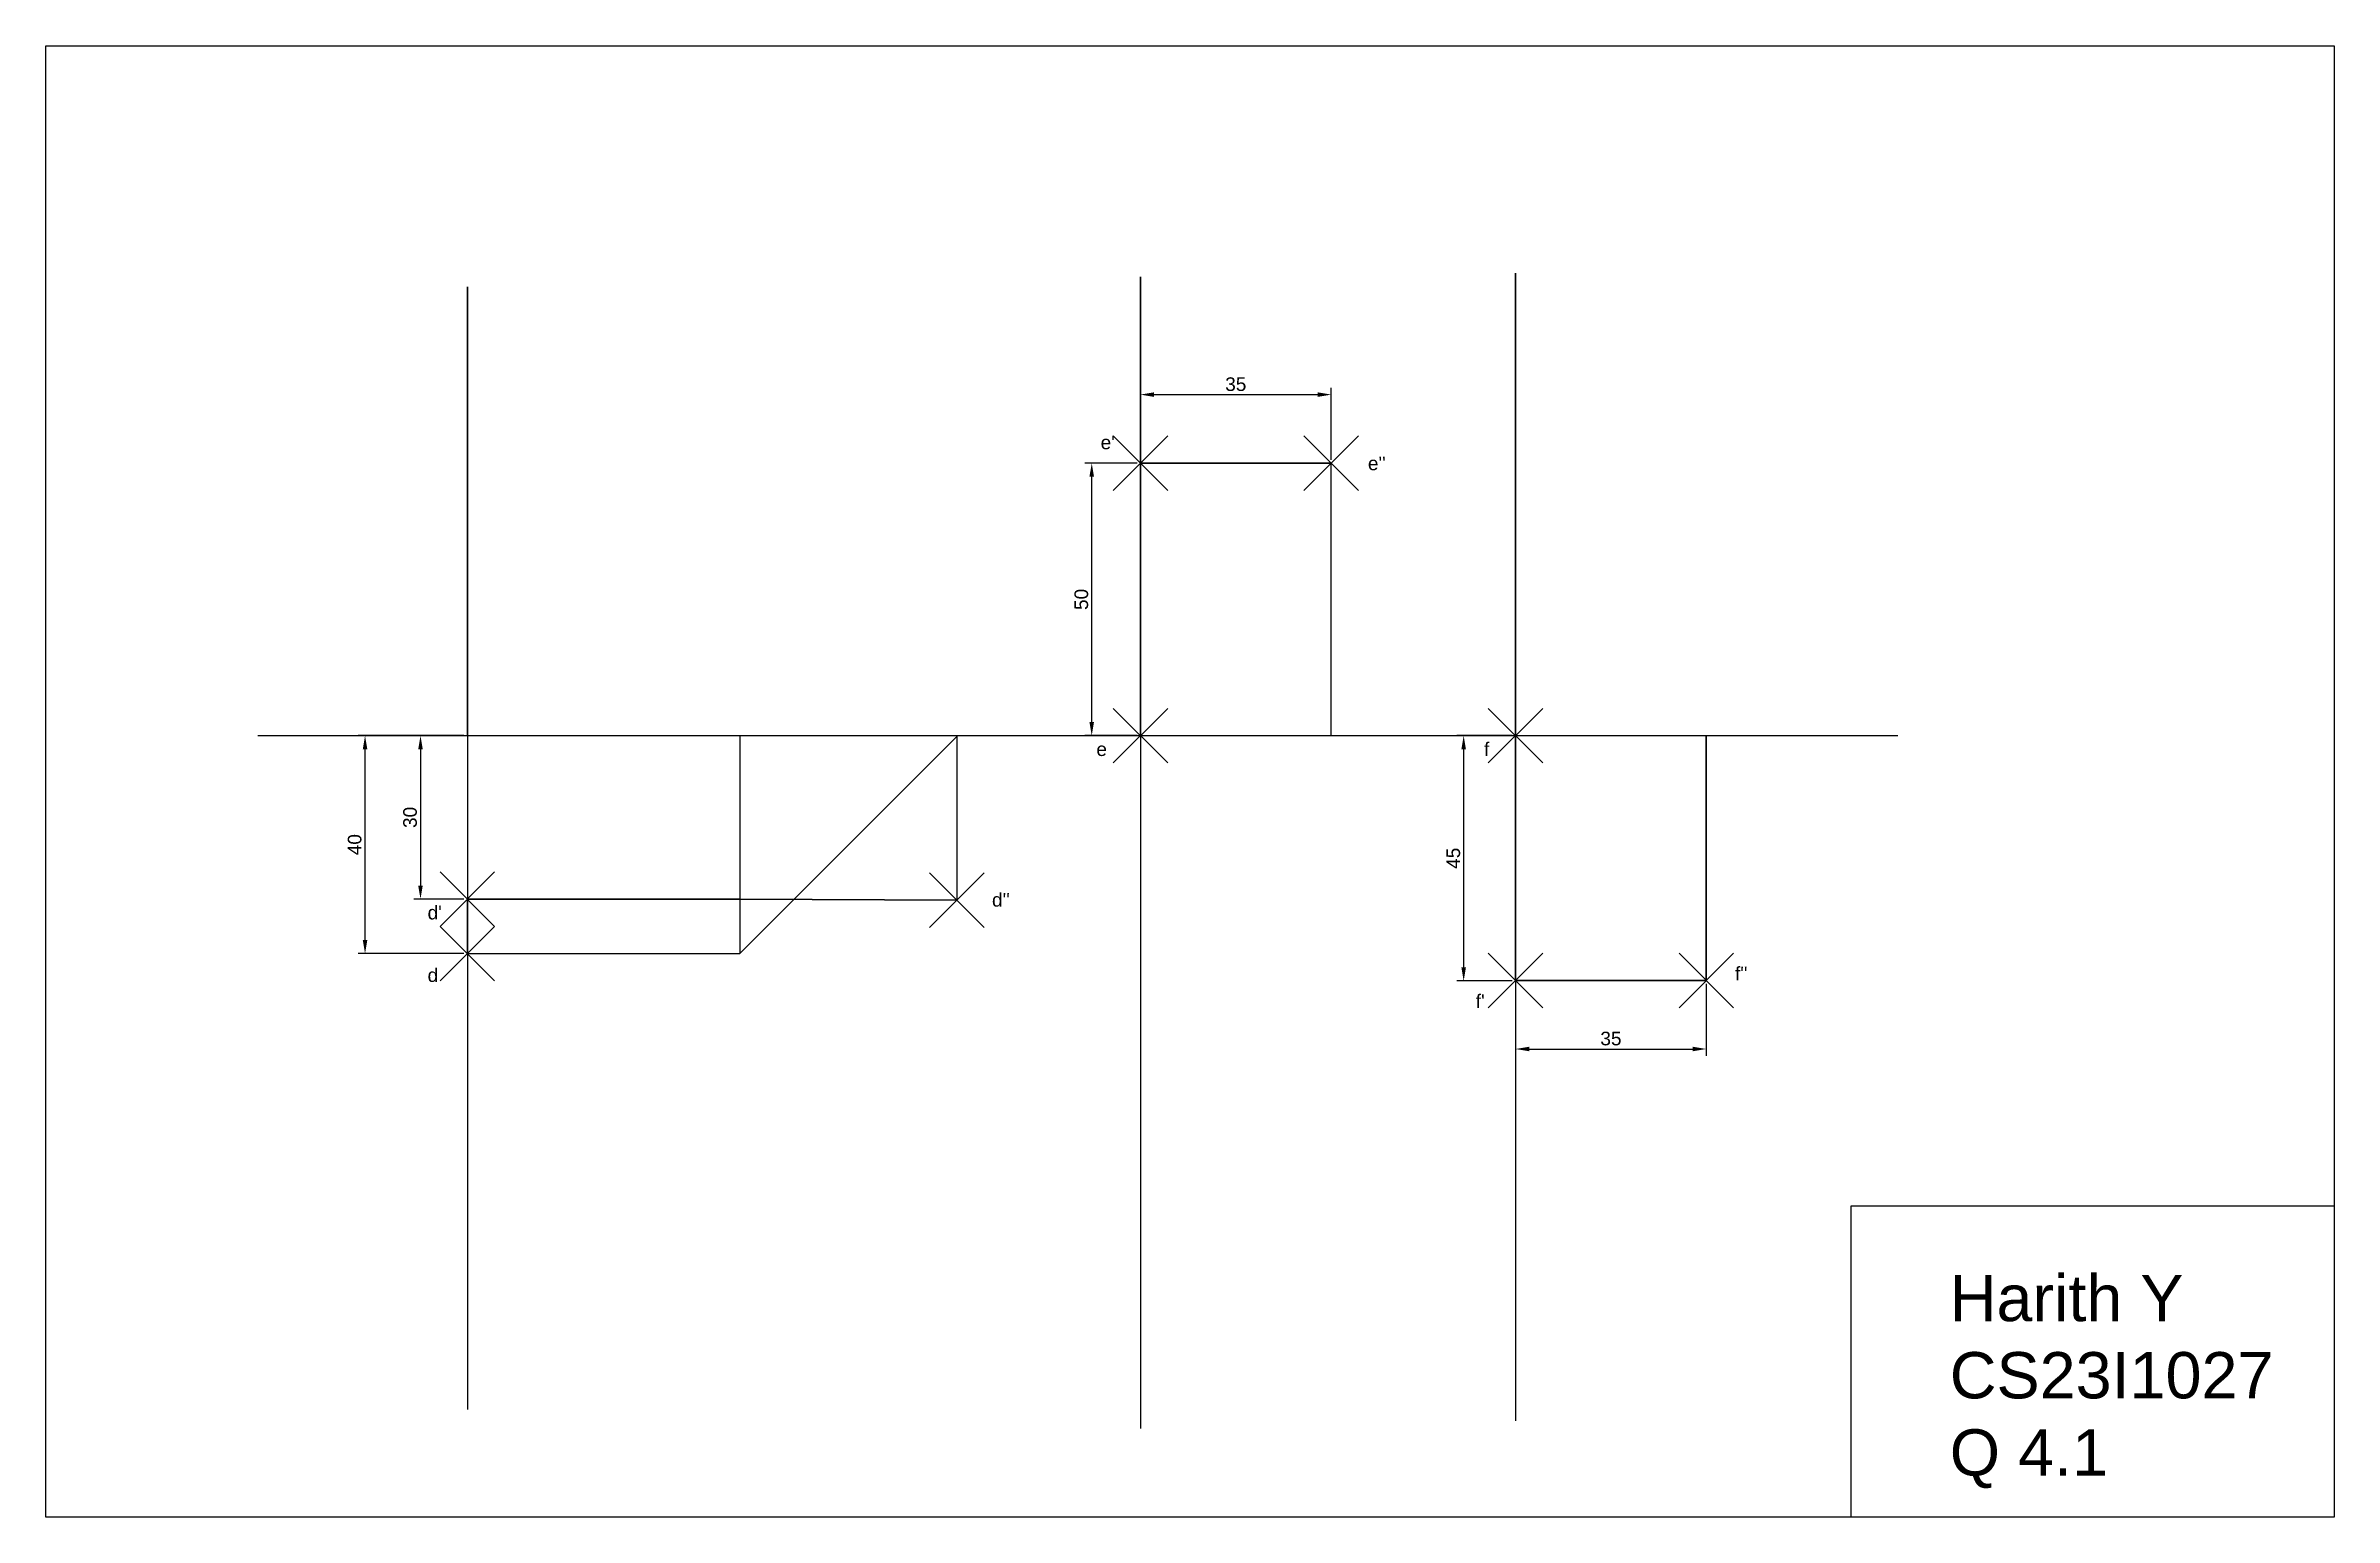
# Model space of a CAD drawing. Header units: millimetres. Extents: x 1623 to 2911, y 2027 to 2297.
# Drawn here: x 2059 to 2479, y 2027.2 to 2297.2 of the extents above; entities that cross this region are included whole.
import ezdxf

# ---------------------------------------------------------------- set-up
doc = ezdxf.new("R2010")
doc.units = ezdxf.units.MM
doc.header["$PDMODE"] = 3
doc.header["$PDSIZE"] = 5
doc.styles.get("Standard").update_dxf_attribs({"font": 'arial.ttf'})
doc.dimstyles.new('ISO-25', dxfattribs={"dimtxt": 2.5, "dimasz": 2.5, "dimexe": 1.25, "dimexo": 0.625, "dimtad": 1, "dimtxsty": 'Standard', "dimcen": 2.5, "dimadec": 0, "dimazin": 0, "dimtfac": 1, "dimtmove": 0, "dimatfit": 3, "dimfxl": 1, "dimarcsym": 0})

msp = doc.modelspace()

# ---------------------------------------------------------------- texts
for s, width, gutter_width, insert, char_height, attachment_point in [("e'", 5.25956, 12.5, (2252.566, 2225.638), 2.5, 1), ("e''", 5.25956, 12.5, (2301.615, 2221.795), 2.5, 1), ('e', 5.25956, 12.5, (2251.784, 2169.346), 2.5, 1), ('f', 5.25956, 12.5, (2322.941, 2169.346), 2.5, 1), ("d'", 5.25956, 12.5, (2129.04, 2139.36), 2.5, 1), ("d''", 5.25956, 12.5, (2232.624, 2141.71), 2.5, 1), ('d', 5.25956, 12.5, (2129.04, 2127.893), 2.5, 1), ("f''", 5.25956, 12.5, (2368.976, 2125.663), 2.5, 7), ("f'", 5.25956, 12.5, (2321.413, 2120.605), 2.5, 7), ('Harith Y\\PCS23I1027\\PQ 4.1', 397.62487, 42.502, (2408.404, 2071.643), 8.5003, 1)]:
    msp.add_mtext_dynamic_manual_height_columns(s, width=width, gutter_width=gutter_width, heights=[0], dxfattribs=dict(insert=insert, char_height=char_height, attachment_point=attachment_point))

# ---------------------------------------------------------------- blocks, each defined once
blk = doc.blocks.new('*D22')
at = {"color": 0, "lineweight": -2, "transparency": 16777216}
for p, q in [((2135.72, 2170.58), (2126.49, 2170.58)), ((2127.74, 2168.08), (2127.74, 2143.08)), ((2135.72, 2140.58), (2126.49, 2140.58))]:
    blk.add_line(p, q, dxfattribs=at)
at = {"color": 0, "transparency": 16777216}
for points in [[(2127.32, 2168.08), (2128.15, 2168.08), (2127.74, 2170.58)], [(2127.32, 2143.08), (2128.15, 2143.08), (2127.74, 2140.58)]]:
    blk.add_solid(points, dxfattribs=at)
at = {"layer": 'Defpoints', "color": 0, "transparency": 16777216}
for p in [(2136.34, 2170.58), (2127.74, 2140.58), (2136.34, 2140.58)]:
    blk.add_point(p, dxfattribs=at)
at = {"color": 0, "transparency": 16777216, "insert": (2125.83, 2155.58), "char_height": 2.5, "attachment_point": 5, "rotation": 90}
blk.add_mtext('30', dxfattribs=at)
blk = doc.blocks.new('*D23')
at = {"color": 0, "lineweight": -2, "transparency": 16777216}
for p, q in [((2135.72, 2170.58), (2116.31, 2170.58)), ((2117.56, 2133.08), (2117.56, 2168.08)), ((2135.72, 2130.58), (2116.31, 2130.58))]:
    blk.add_line(p, q, dxfattribs=at)
at = {"color": 0, "transparency": 16777216}
for points in [[(2117.15, 2168.08), (2117.98, 2168.08), (2117.56, 2170.58)], [(2117.15, 2133.08), (2117.98, 2133.08), (2117.56, 2130.58)]]:
    blk.add_solid(points, dxfattribs=at)
at = {"layer": 'Defpoints', "color": 0, "transparency": 16777216}
for p in [(2117.56, 2170.58), (2136.34, 2170.58), (2136.34, 2130.58)]:
    blk.add_point(p, dxfattribs=at)
at = {"color": 0, "transparency": 16777216, "insert": (2115.66, 2150.58), "char_height": 2.5, "attachment_point": 5, "rotation": 90}
blk.add_mtext('40', dxfattribs=at)
blk = doc.blocks.new('*D29')
at = {"color": 0, "lineweight": -2, "transparency": 16777216}
for p, q in [((2259.87, 2221.21), (2259.87, 2234.41)), ((2294.87, 2221.21), (2294.87, 2234.41)), ((2262.37, 2233.16), (2292.37, 2233.16))]:
    blk.add_line(p, q, dxfattribs=at)
at = {"color": 0, "transparency": 16777216}
for points in [[(2262.37, 2233.58), (2262.37, 2232.74), (2259.87, 2233.16)], [(2292.37, 2233.58), (2292.37, 2232.74), (2294.87, 2233.16)]]:
    blk.add_solid(points, dxfattribs=at)
at = {"layer": 'Defpoints', "color": 0, "transparency": 16777216}
for p in [(2294.87, 2233.16), (2259.87, 2220.58), (2294.87, 2220.58)]:
    blk.add_point(p, dxfattribs=at)
at = {"color": 0, "transparency": 16777216, "insert": (2277.37, 2235.06), "char_height": 2.5, "attachment_point": 5}
blk.add_mtext('35', dxfattribs=at)
blk = doc.blocks.new('*D31')
at = {"color": 0, "lineweight": -2, "transparency": 16777216}
for p, q in [((2259.25, 2220.58), (2249.68, 2220.58)), ((2250.93, 2173.08), (2250.93, 2218.08)), ((2259.25, 2170.58), (2249.68, 2170.58))]:
    blk.add_line(p, q, dxfattribs=at)
at = {"color": 0, "transparency": 16777216}
for points in [[(2250.51, 2218.08), (2251.35, 2218.08), (2250.93, 2220.58)], [(2250.51, 2173.08), (2251.35, 2173.08), (2250.93, 2170.58)]]:
    blk.add_solid(points, dxfattribs=at)
at = {"layer": 'Defpoints', "color": 0, "transparency": 16777216}
for p in [(2250.93, 2220.58), (2259.87, 2220.58), (2259.87, 2170.58)]:
    blk.add_point(p, dxfattribs=at)
at = {"color": 0, "transparency": 16777216, "insert": (2249.03, 2195.58), "char_height": 2.5, "attachment_point": 5, "rotation": 90}
blk.add_mtext('50', dxfattribs=at)
blk = doc.blocks.new('*D32')
at = {"color": 0, "lineweight": -2, "transparency": 16777216}
for p, q in [((2328.72, 2125.04), (2328.72, 2111.83)), ((2363.72, 2125.04), (2363.72, 2111.83)), ((2331.22, 2113.08), (2361.22, 2113.08))]:
    blk.add_line(p, q, dxfattribs=at)
at = {"color": 0, "transparency": 16777216}
for points in [[(2331.22, 2113.5), (2331.22, 2112.67), (2328.72, 2113.08)], [(2361.22, 2113.5), (2361.22, 2112.67), (2363.72, 2113.08)]]:
    blk.add_solid(points, dxfattribs=at)
at = {"layer": 'Defpoints', "color": 0, "transparency": 16777216}
for p in [(2328.72, 2125.66), (2363.72, 2125.66), (2363.72, 2113.08)]:
    blk.add_point(p, dxfattribs=at)
at = {"color": 0, "transparency": 16777216, "insert": (2346.22, 2114.99), "char_height": 2.5, "attachment_point": 5}
blk.add_mtext('35', dxfattribs=at)
blk = doc.blocks.new('*D34')
at = {"color": 0, "lineweight": -2, "transparency": 16777216}
for p, q in [((2328.09, 2170.58), (2317.94, 2170.58)), ((2319.19, 2168.08), (2319.19, 2128.08)), ((2328.09, 2125.58), (2317.94, 2125.58))]:
    blk.add_line(p, q, dxfattribs=at)
at = {"color": 0, "transparency": 16777216}
for points in [[(2318.77, 2168.08), (2319.61, 2168.08), (2319.19, 2170.58)], [(2318.77, 2128.08), (2319.61, 2128.08), (2319.19, 2125.58)]]:
    blk.add_solid(points, dxfattribs=at)
at = {"layer": 'Defpoints', "color": 0, "transparency": 16777216}
for p in [(2328.72, 2170.58), (2319.19, 2125.58), (2328.72, 2125.58)]:
    blk.add_point(p, dxfattribs=at)
at = {"color": 0, "transparency": 16777216, "insert": (2317.3, 2148.08), "char_height": 2.5, "attachment_point": 5, "rotation": 90}
blk.add_mtext('45', dxfattribs=at)

# ---------------------------------------------------------------- dimensions: what is measured, and where the dimension line sits
for base, p1, p2, picture, middle in [((2294.87, 2233.16), (2259.87, 2220.58), (2294.87, 2220.58), '*D29', (2277.37, 2235.063)), ((2363.716, 2113.083), (2328.716, 2125.663), (2363.716, 2125.663), '*D32', (2346.216, 2114.985))]:
    dim = msp.add_linear_dim(base=base, p1=p1, p2=p2, dimstyle='ISO-25')
    dim.commit()
    dim.dimension.update_dxf_attribs({"geometry": picture, "text_midpoint": middle})
for base, p1, p2, picture, middle in [((2250.929, 2220.58), (2259.87, 2170.58), (2259.87, 2220.58), '*D31', (2249.028, 2195.58)), ((2117.563, 2170.58), (2136.344, 2130.58), (2136.344, 2170.58), '*D23', (2115.661, 2150.58)), ((2127.736, 2140.58), (2136.344, 2170.58), (2136.344, 2140.58), '*D22', (2125.833, 2155.58)), ((2319.191, 2125.58), (2328.716, 2170.58), (2328.716, 2125.58), '*D34', (2317.295, 2148.08))]:
    dim = msp.add_linear_dim(base=base, p1=p1, p2=p2, angle=90, dimstyle='ISO-25')
    dim.commit()
    dim.dimension.update_dxf_attribs({"geometry": picture, "text_midpoint": middle})

# ---------------------------------------------------------------- linework, layer by layer
for p, q in [((2328.716, 2170.58), (2328.716, 2255.471)), ((2328.716, 2255.471), (2328.716, 2044.842)), ((2136.344, 2170.58), (2136.344, 2252.957)), ((2136.344, 2252.957), (2136.344, 2046.963)), ((2259.87, 2170.58), (2259.87, 2254.764)), ((2259.87, 2254.764), (2259.87, 2043.429)), ((2294.87, 2170.58), (2294.87, 2220.58)), ((2097.904, 2170.58), (2398.897, 2170.58)), ((2136.344, 2170.58), (2136.344, 2140.58)), ((2186.344, 2170.58), (2186.344, 2130.58)), ((2186.344, 2170.58), (2226.17, 2170.58)), ((2186.344, 2130.58), (2226.17, 2170.407)), ((2226.17, 2170.407), (2226.17, 2140.407)), ((2136.344, 2130.58), (2186.344, 2130.58))]:
    msp.add_line(p, q)
at = {"lineweight": 30}
for p, q in [((2259.87, 2170.58), (2259.87, 2220.58)), ((2259.87, 2220.58), (2294.87, 2220.58)), ((2328.716, 2170.58), (2328.716, 2125.58)), ((2363.716, 2170.58), (2363.716, 2125.58)), ((2136.344, 2140.58), (2186.344, 2140.58)), ((2136.344, 2130.58), (2136.344, 2140.58)), ((2186.344, 2140.58), (2226.17, 2140.407)), ((2328.716, 2125.663), (2363.716, 2125.663))]:
    msp.add_line(p, q, dxfattribs=at)
for points in [[(2058.965, 2297.169), (2478.965, 2297.169), (2478.965, 2027.169), (2058.965, 2027.169)], [(2478.965, 2027.169), (2390.332, 2027.169), (2390.332, 2084.281), (2478.965, 2084.281)]]:
    msp.add_lwpolyline(points, close=True)
for p in [(2259.87, 2220.58), (2294.87, 2220.58), (2259.87, 2170.58), (2328.716, 2170.58), (2136.344, 2140.58), (2226.17, 2140.407), (2136.344, 2130.58), (2328.716, 2125.663), (2363.716, 2125.663)]:
    msp.add_point(p)

msp.set_redraw_order([(e.dxf.handle, doc.entitydb.next_handle()) for e in msp.query("TEXT MTEXT ATTDEF DIMENSION ARC_DIMENSION")])  # texts and dimensions are drawn at this point

doc.saveas('drawing.dxf')
